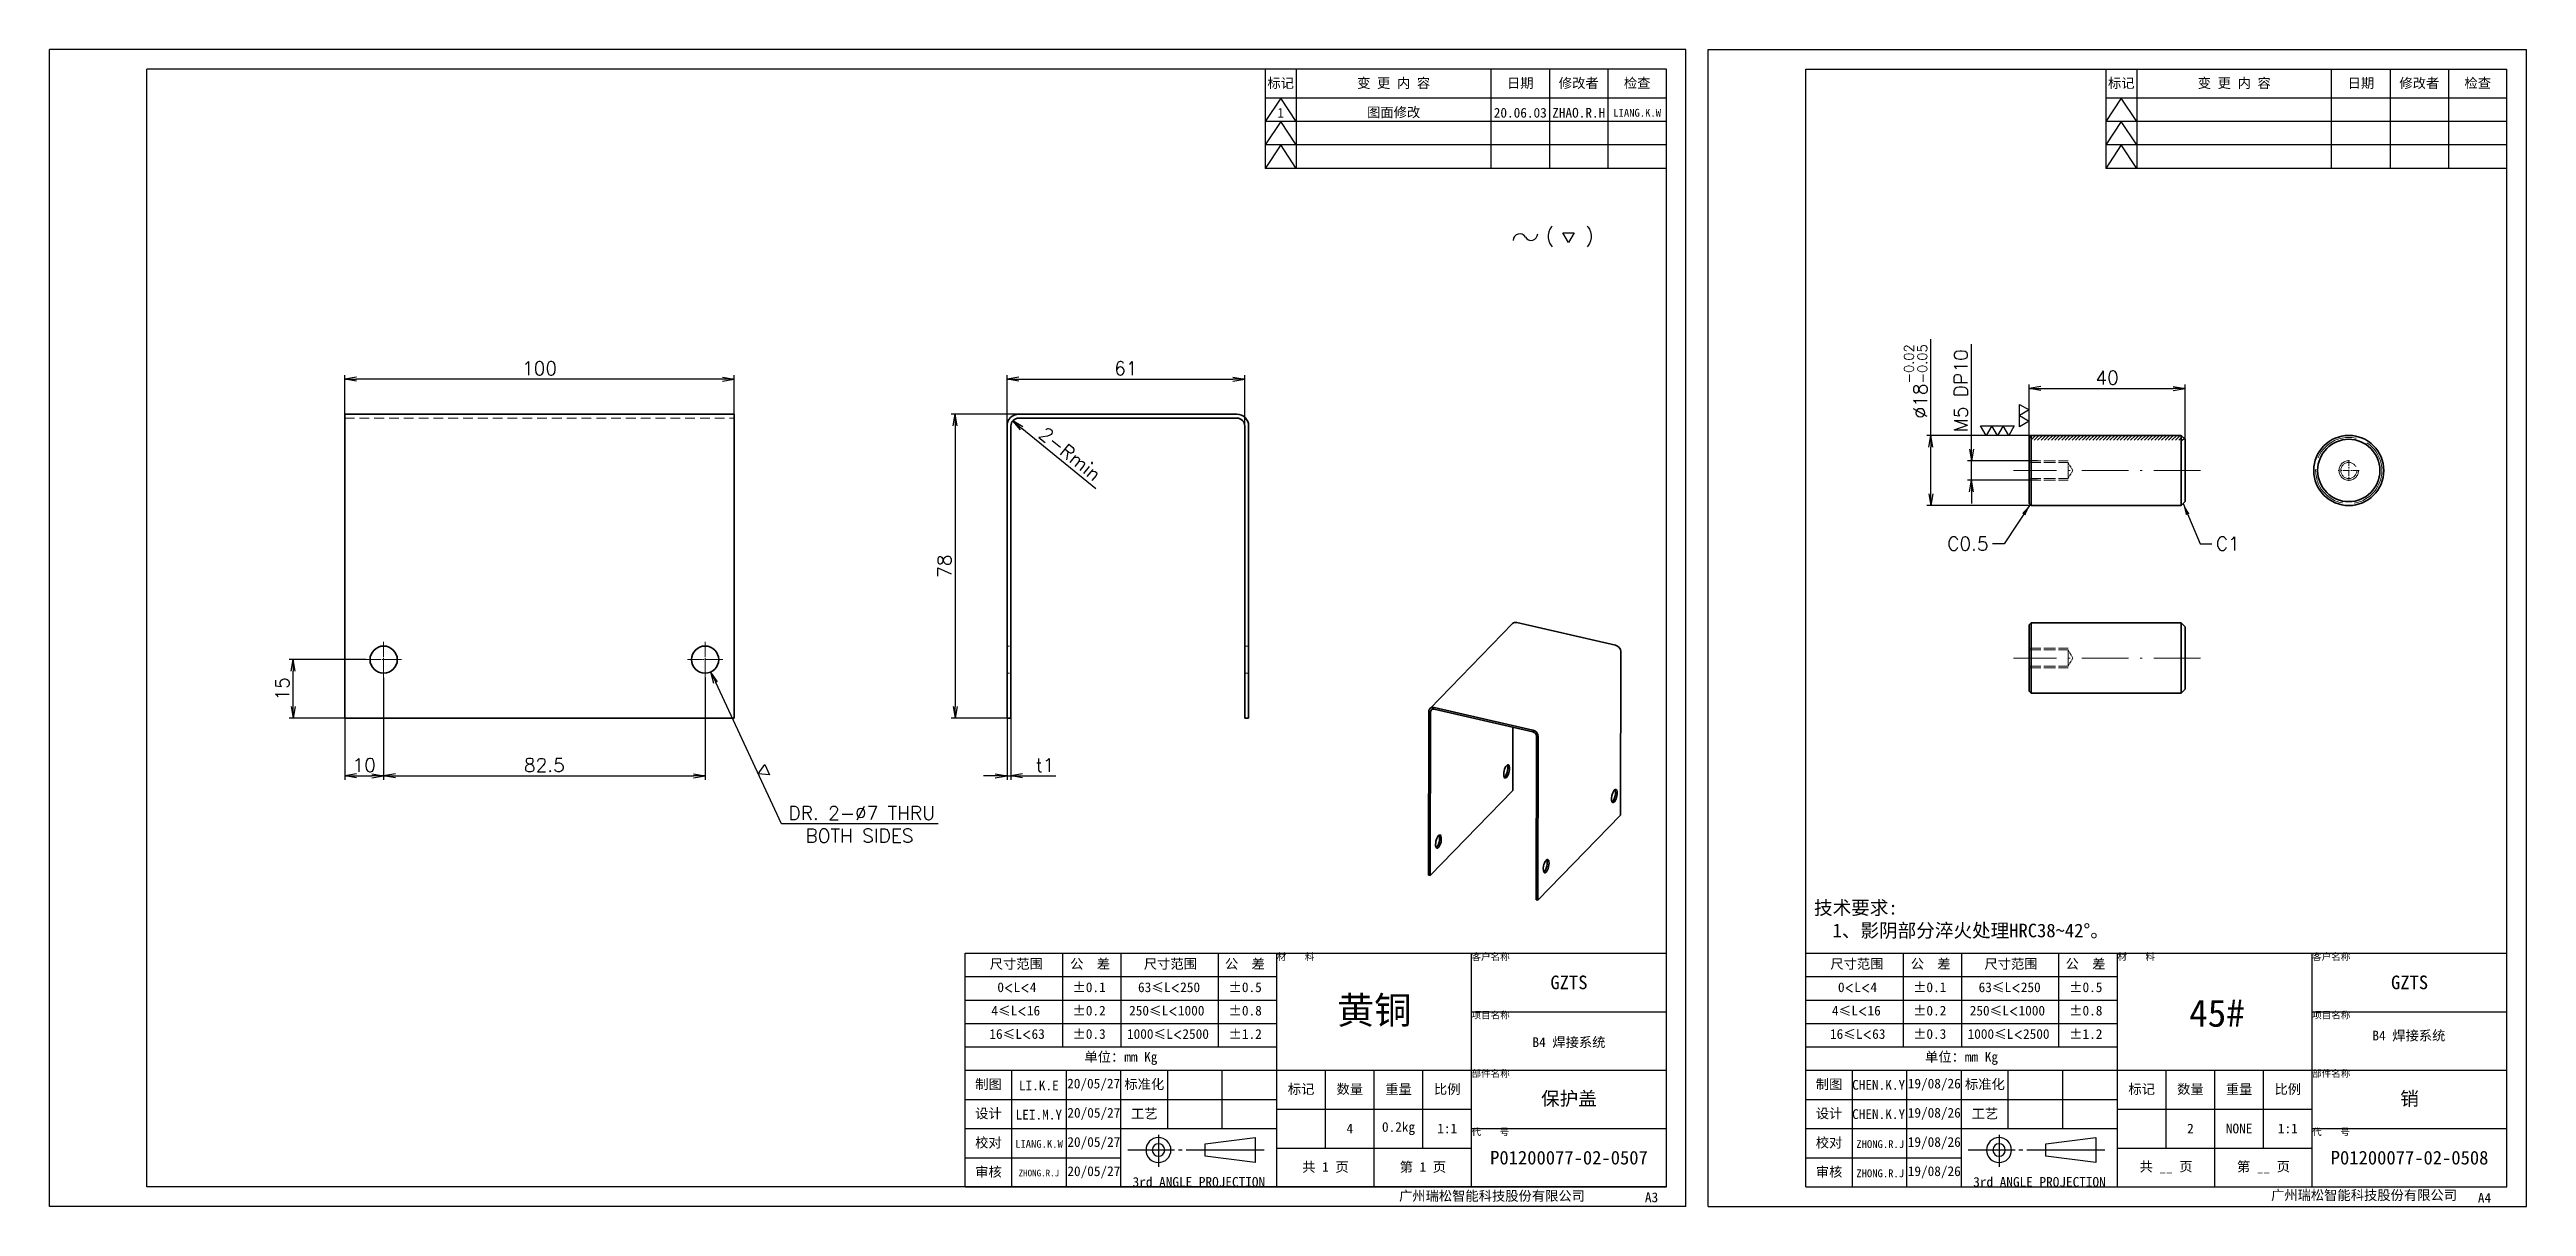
# Model space of a CAD drawing. Extents: x 0 to 18500, y -51 to 3802.
# Drawn here: x 12745 to 13380, y -5 to 292 of the extents above; entities that cross this region are included whole.
import ezdxf

# ---------------------------------------------------------------- set-up
doc = ezdxf.new("R2010")
doc.units = 0
doc.header["$MEASUREMENT"] = 0
for name, pattern in [('CENTER-HOKUTO', [23, 20, -1, 1, -1]), ('DASHDOT', [18.5, 12, -3, 0.5, -3]), ('DASHED', [15, 12, -3]), ('DASHSPACE', [30, 12, -18]), ('HIDDEN-HOKUTO', [3.8, 2.5, -1.3])]:
    doc.linetypes.add(name, pattern=pattern)
doc.layers.get('0').update_dxf_attribs({"linetype": 'CONTINUOUS'})
doc.layers.get('DEFPOINTS').update_dxf_attribs({"linetype": 'CONTINUOUS'})
for name, color, linetype in [('AM_7', 2, 'CENTER-HOKUTO'), ('AM_HID', 1, 'HIDDEN-HOKUTO'), ('AM_VIS', 7, 'CONTINUOUS'), ('TITLE_FRAME', 7, 'CONTINUOUS'), ('WORD_DIM', 253, 'CONTINUOUS')]:
    doc.layers.add(name, color=color, linetype=linetype)
doc.layers.add('SOLID LINE', color=7, linetype='CONTINUOUS', lineweight=30)
doc.styles.get("Standard").update_dxf_attribs({"font": 'romans.shx', "bigfont": 'bigfont.shx'})
doc.dimstyles.new('RS-1-1', dxfattribs={"dimtxt": 3.5, "dimasz": 3, "dimexe": 1, "dimexo": 0, "dimgap": 1, "dimtad": 3, "dimdec": 4, "dimdsep": 46, "dimtxsty": 'Standard', "dimblk1": 'OPEN', "dimblk2": 'OPEN', "dimsah": 1, "dimcen": 0, "dimclrd": 256, "dimclre": 256, "dimclrt": 3, "dimadec": 0, "dimazin": 0, "dimtfac": 1, "dimtdec": 4, "dimtmove": 0, "dimatfit": 3, "dimfxl": 0, "dimtolj": 1, "dimtzin": 0, "dimarcsym": 0})
doc.dimstyles.get("Standard").update_dxf_attribs({"dimtxt": 3.5, "dimasz": 3, "dimexe": 1, "dimexo": 0, "dimgap": 1, "dimtad": 3, "dimdsep": 46, "dimtxsty": 'Standard', "dimblk1": 'OPEN', "dimblk2": 'OPEN', "dimsah": 1, "dimcen": 0, "dimclrd": 256, "dimclre": 256, "dimclrt": 3, "dimadec": 0, "dimazin": 0, "dimtfac": 1, "dimtmove": 0, "dimatfit": 3, "dimldrblk": 'OPEN', "dimfxl": 0, "dimtolj": 1, "dimtzin": 0, "dimarcsym": 0})

msp = doc.modelspace()

# ---------------------------------------------------------------- texts
at = {"layer": 'SOLID LINE', "ltscale": 0.5}
for s, insert, char_height, width, attachment_point in [('\\pt15;{\\fSimHei|b0|i0|c134|p2;\\C3;标记}', (13060.67947, 283.11842), 2.5, 8, 5), ('\\pt15;{\\fSimHei|b0|i0|c134|p2;\\C3;变 更 内 容}', (13089.67947, 283.11842), 2.5, 50, 5), ('\\pt15;{\\fSimHei|b0|i0|c134|p2;\\C3;日期}', (13122.17947, 283.11842), 2.5, 15, 5), ('\\pt15;{\\fSimHei|b0|i0|c134|p2;\\C3;修改者}', (13137.17947, 283.11842), 2.5, 15, 5), ('\\pt15;{\\fSimHei|b0|i0|c134|p2;\\C3;检查}', (13152.17947, 283.11842), 2.5, 15, 5), ('\\pt15;{\\fSimHei|b0|i0|c134|p2;\\C3;标记}', (13276.44067, 283.11842), 2.5, 8, 5), ('\\pt15;{\\fSimHei|b0|i0|c134|p2;\\C3;变 更 内 容}', (13305.44067, 283.11842), 2.5, 50, 5), ('\\pt15;{\\fSimHei|b0|i0|c134|p2;\\C3;日期}', (13337.94067, 283.11842), 2.5, 15, 5), ('\\pt15;{\\fSimHei|b0|i0|c134|p2;\\C3;修改者}', (13352.94067, 283.11842), 2.5, 15, 5), ('\\pt15;{\\fSimHei|b0|i0|c134|p2;\\C3;检查}', (13367.94067, 283.11842), 2.5, 15, 5), ('\\pt15;{\\fSimHei|b0|i0|c134|p2;\\C3;1}', (13060.67947, 275.61842), 2.5, 8, 5), ('\\pt15;{\\fSimHei|b0|i0|c134|p2;\\C3;图面修改}', (13089.67947, 275.61842), 2.5, 50, 5), ('\\pt15;{\\fSimHei|b0|i0|c134|p2;\\C3;20.06.03}', (13122.17947, 275.61842), 2.5, 15, 5), ('\\pt15;{\\fSimHei|b0|i0|c134|p2;\\C3;ZHAO.R.H}', (13137.17947, 275.61842), 2.5, 15, 5), ('\\pt12;{\\fSimHei|b0|i0|c134|p2;\\C3;LIANG.K.W}', (13152.17947, 275.61842), 2, 15, 5), ('\\pt21;{\\fSimHei|b0|i0|c134|p2;\\C3;技术要求:\\P  1、影阴部分淬火处理HRC38~42%%D。}', (13197.57147, 73.30124), 3.5, 99.9415846, 1), ('\\pt15;{\\fSimHei|b0|i0|c134|p2;\\C3;尺寸范围}', (12985.99944, 58.39736), 2.5, 45.3015188, 1), ('\\pt15;{\\fSimHei|b0|i0|c134|p2;\\C3;公  差}', (13006.65318, 58.39736), 2.5, 45.3015188, 1), ('\\pt15;{\\fSimHei|b0|i0|c134|p2;\\C3;尺寸范围}', (13025.54689, 58.39736), 2.5, 45.3015188, 1), ('\\pt15;{\\fSimHei|b0|i0|c134|p2;\\C3;公  差}', (13046.38553, 58.39736), 2.5, 45.3015188, 1), ('{\\fSimHei|b0|i0|c134|p2;\\C3;材    料}', (13059.67947, 59.86842), 1.75, 50, 1), ('\\pt10.5;{\\fSimHei|b0|i0|c134|p2;\\C3;客户名称}', (13109.67947, 59.86842), 1.75, 50, 1), ('\\pt15;{\\fSimHei|b0|i0|c134|p2;\\C3;尺寸范围}', (13201.76063, 58.39736), 2.5, 45.3015188, 1), ('\\pt15;{\\fSimHei|b0|i0|c134|p2;\\C3;公  差}', (13222.41437, 58.39736), 2.5, 45.3015188, 1), ('\\pt15;{\\fSimHei|b0|i0|c134|p2;\\C3;尺寸范围}', (13241.30808, 58.39736), 2.5, 45.3015188, 1), ('\\pt15;{\\fSimHei|b0|i0|c134|p2;\\C3;公  差}', (13262.14673, 58.39736), 2.5, 45.3015188, 1), ('{\\fSimHei|b0|i0|c134|p2;\\C3;材    料}', (13275.44067, 59.86842), 1.75, 50, 1), ('\\pt10.5;{\\fSimHei|b0|i0|c134|p2;\\C3;客户名称}', (13325.44067, 59.86842), 1.75, 50, 1), ('\\pt15;{\\fSimHei|b0|i0|c134|p2;\\C3;0\\Fromans,bigfont|c134;\\H0.9583x;<\\fSimHei|b0|i0|c134|p2;\\H1.044x;L\\Fromans,bigfont|c134;\\H0.9583x;<\\fSimHei|b0|i0|c134|p2;\\H1.044x;4}', (12987.96001, 52.39736), 2.5, 45.3015188, 1), ('\\pt15;{\\fSimHei|b0|i0|c134|p2;\\C3;%%P0.1}', (13007.26181, 52.39736), 2.5, 45.3015188, 1), ('\\pt15;{\\fSimHei|b0|i0|c134|p2;\\C3;63\\H0.9583x;≤\\H1.044x;L\\Fromans,bigfont|c134;\\H0.9579x;<\\fSimHei|b0|i0|c134|p2;\\H1.044x;250}', (13024.06315, 52.39736), 2.5, 45.3015188, 1), ('\\pt15;{\\fSimHei|b0|i0|c134|p2;\\C3;%%P0.5}', (13047.33214, 52.39736), 2.5, 45.3015188, 1), ('{\\fSimHei|b0|i0|c134|p2;\\C3;GZTS}', (13134.67947, 52.36842), 3.5, 50, 5), ('\\pt15;{\\fSimHei|b0|i0|c134|p2;\\C3;0\\Fromans,bigfont|c134;\\H0.9583x;<\\fSimHei|b0|i0|c134|p2;\\H1.044x;L\\Fromans,bigfont|c134;\\H0.9583x;<\\fSimHei|b0|i0|c134|p2;\\H1.044x;4}', (13203.7212, 52.39736), 2.5, 45.3015188, 1), ('\\pt15;{\\fSimHei|b0|i0|c134|p2;\\C3;%%P0.1}', (13223.02301, 52.39736), 2.5, 45.3015188, 1), ('\\pt15;{\\fSimHei|b0|i0|c134|p2;\\C3;63\\H0.9583x;≤\\H1.044x;L\\Fromans,bigfont|c134;\\H0.9579x;<\\fSimHei|b0|i0|c134|p2;\\H1.044x;250}', (13239.82435, 52.39736), 2.5, 45.3015188, 1), ('\\pt15;{\\fSimHei|b0|i0|c134|p2;\\C3;%%P0.5}', (13263.09333, 52.39736), 2.5, 45.3015188, 1), ('{\\fSimHei|b0|i0|c134|p2;\\C3;GZTS}', (13350.44067, 52.36842), 3.5, 50, 5), ('\\pt15;{\\fSimHei|b0|i0|c134|p2;\\C3;4\\H0.9583x;≤\\H1.043x;L\\Fromans,bigfont|c134;\\H0.9588x;<\\fSimHei|b0|i0|c134|p2;\\H1.043x;16}', (12986.42599, 46.39736), 2.5, 45.3015188, 1), ('\\pt15;{\\fSimHei|b0|i0|c134|p2;\\C3;%%P0.2}', (13007.26181, 46.39736), 2.5, 45.3015188, 1), ('\\pt15;{\\fSimHei|b0|i0|c134|p2;\\C3;250\\H0.9583x;≤\\H1.044x;L\\Fromans,bigfont|c134;\\H0.9579x;<\\fSimHei|b0|i0|c134|p2;\\H1.044x;1000}', (13021.78051, 46.39736), 2.5, 45.3015188, 1), ('\\pt15;{\\fSimHei|b0|i0|c134|p2;\\C3;%%P0.8}', (13047.33214, 46.39736), 2.5, 45.3015188, 1), ('\\pt42;{\\fSimHei|b0|i0|c134|p2;\\C3;黄铜}', (13084.67947, 44.86842), 7, 50, 5), ('\\pt10.5;{\\fSimHei|b0|i0|c134|p2;\\C3;项目名称}', (13109.67947, 44.86842), 1.75, 50, 1), ('\\pt15;{\\fSimHei|b0|i0|c134|p2;\\C3;4\\H0.9583x;≤\\H1.043x;L\\Fromans,bigfont|c134;\\H0.9588x;<\\fSimHei|b0|i0|c134|p2;\\H1.043x;16}', (13202.18718, 46.39736), 2.5, 45.3015188, 1), ('\\pt15;{\\fSimHei|b0|i0|c134|p2;\\C3;%%P0.2}', (13223.02301, 46.39736), 2.5, 45.3015188, 1), ('\\pt15;{\\fSimHei|b0|i0|c134|p2;\\C3;250\\H0.9583x;≤\\H1.044x;L\\Fromans,bigfont|c134;\\H0.9579x;<\\fSimHei|b0|i0|c134|p2;\\H1.044x;1000}', (13237.54171, 46.39736), 2.5, 45.3015188, 1), ('\\pt15;{\\fSimHei|b0|i0|c134|p2;\\C3;%%P0.8}', (13263.09333, 46.39736), 2.5, 45.3015188, 1), ('\\pt42;{\\fSimHei|b0|i0|c134|p2;\\C3;45#}', (13293.85531, 48.01476), 7, 69.3509064, 1), ('\\pt10.5;{\\fSimHei|b0|i0|c134|p2;\\C3;项目名称}', (13325.44067, 44.86842), 1.75, 50, 1), ('\\pt15;{\\fSimHei|b0|i0|c134|p2;\\C3;16\\H0.9583x;≤\\H1.044x;L\\Fromans,bigfont|c134;\\H0.9579x;<\\fSimHei|b0|i0|c134|p2;\\H1.044x;63}', (12985.91094, 40.39736), 2.5, 45.3015188, 1), ('\\pt15;{\\fSimHei|b0|i0|c134|p2;\\C3;%%P0.3}', (13007.26181, 40.39736), 2.5, 45.3015188, 1), ('\\pt15;{\\fSimHei|b0|i0|c134|p2;\\C3;%%P1.2}', (13047.33214, 40.39736), 2.5, 45.3015188, 1), ('{\\fSimHei|b0|i0|c134|p2;\\C3;B4 焊接系统\\P }', (13134.67947, 34.81341), 2.5, 50, 5), ('\\pt15;{\\fSimHei|b0|i0|c134|p2;\\C3;16\\H0.9583x;≤\\H1.044x;L\\Fromans,bigfont|c134;\\H0.9579x;<\\fSimHei|b0|i0|c134|p2;\\H1.044x;63}', (13201.67213, 40.39736), 2.5, 45.3015188, 1), ('\\pt15;{\\fSimHei|b0|i0|c134|p2;\\C3;%%P0.3}', (13223.02301, 40.39736), 2.5, 45.3015188, 1), ('\\pt15;{\\fSimHei|b0|i0|c134|p2;\\C3;%%P1.2}', (13263.09333, 40.39736), 2.5, 45.3015188, 1), ('{\\fSimHei|b0|i0|c134|p2;\\C3;B4 焊接系统\\P }', (13350.26964, 36.51361), 2.5, 50, 5), ('\\pt15;{\\fSimHei|b0|i0|c134|p2;\\C3;单位：mm Kg}', (13019.67947, 32.86842), 2.5, 80, 5), ('\\pt15;{\\fSimHei|b0|i0|c134|p2;\\C3;单位：mm Kg}', (13235.44067, 32.86842), 2.5, 80, 5), ('\\pt15;{\\fSimHei|b0|i0|c134|p2;\\C3;制图}', (12985.67947, 26.11842), 2.5, 12, 5), ('{\\fSimHei|b0|i0|c134|p2;\\C3;LI.K.E}', (12998.59937, 25.91772), 2.5, 14, 5), ('\\pt15;{\\fSimHei|b0|i0|c134|p2;\\C3;20/05/27}', (13012.67947, 26.11842), 2.5, 14, 5), ('\\pt15;{\\fSimHei|b0|i0|c134|p2;\\C3;标准化}', (13025.67947, 26.11842), 2.5, 12, 5), ('\\pt15;{\\fSimHei|b0|i0|c134|p2;\\C3;标记}', (13065.92947, 24.86842), 2.5, 12.5, 5), ('\\pt15;{\\fSimHei|b0|i0|c134|p2;\\C3;数量}', (13078.42947, 24.86842), 2.5, 12.5, 5), ('\\pt15;{\\fSimHei|b0|i0|c134|p2;\\C3;重量}', (13090.92947, 24.86842), 2.5, 12.5, 5), ('\\pt15;{\\fSimHei|b0|i0|c134|p2;\\C3;比例}', (13103.42947, 24.86842), 2.5, 12.5, 5), ('\\pt10.5;{\\fSimHei|b0|i0|c134|p2;\\C3;部件名称}', (13109.67947, 29.86842), 1.75, 50, 1), ('\\pt15;{\\fSimHei|b0|i0|c134|p2;\\C3;制图}', (13201.44067, 26.11842), 2.5, 12, 5), ('{\\fSimHei|b0|i0|c134|p2;\\C3;CHEN.K.Y}', (13214.15756, 26.06293), 2.5, 14, 5), ('\\pt15;{\\fSimHei|b0|i0|c134|p2;\\C3;19/08/26}', (13228.44067, 26.11842), 2.5, 14, 5), ('\\pt15;{\\fSimHei|b0|i0|c134|p2;\\C3;标准化}', (13241.44067, 26.11842), 2.5, 12, 5), ('\\pt15;{\\fSimHei|b0|i0|c134|p2;\\C3;标记}', (13281.69067, 24.86842), 2.5, 12.5, 5), ('\\pt15;{\\fSimHei|b0|i0|c134|p2;\\C3;数量}', (13294.19067, 24.86842), 2.5, 12.5, 5), ('\\pt15;{\\fSimHei|b0|i0|c134|p2;\\C3;重量}', (13306.69067, 24.86842), 2.5, 12.5, 5), ('\\pt15;{\\fSimHei|b0|i0|c134|p2;\\C3;比例}', (13319.19067, 24.86842), 2.5, 12.5, 5), ('\\pt10.5;{\\fSimHei|b0|i0|c134|p2;\\C3;部件名称}', (13325.44067, 29.86842), 1.75, 50, 1), ('\\pt15;{\\fSimHei|b0|i0|c134|p2;\\C3;设计}', (12985.67947, 18.61842), 2.5, 12, 5), ('{\\fSimHei|b0|i0|c134|p2;\\C3;LEI.M.Y}', (12998.59937, 18.41772), 2.5, 14, 5), ('\\pt15;{\\fSimHei|b0|i0|c134|p2;\\C3;20/05/27}', (13012.73011, 18.61842), 2.5, 13.8987286, 5), ('\\pt15;{\\fSimHei|b0|i0|c134|p2;\\C3;工艺}', (13025.67947, 18.61842), 2.5, 12, 5), ('{\\fSimHei|b0|i0|c134|p2;\\C3;保护盖}', (13134.67947, 22.36842), 3.5, 50, 5), ('\\pt15;{\\fSimHei|b0|i0|c134|p2;\\C3;设计}', (13201.44067, 18.61842), 2.5, 12, 5), ('{\\fSimHei|b0|i0|c134|p2;\\C3;CHEN.K.Y}', (13214.15756, 18.56293), 2.5, 14, 5), ('\\pt15;{\\fSimHei|b0|i0|c134|p2;\\C3;19/08/26}', (13228.44067, 18.61842), 2.5, 14, 5), ('\\pt15;{\\fSimHei|b0|i0|c134|p2;\\C3;工艺}', (13241.44067, 18.61842), 2.5, 12, 5), ('{\\fSimHei|b0|i0|c134|p2;\\C3;销}', (13350.44067, 22.36842), 3.5, 50, 5), ('\\pt15;{\\fSimHei|b0|i0|c134|p2;\\C3;校对}', (12985.67947, 11.11842), 2.5, 12, 5), ('\\pt15;{\\fSimHei|b0|i0|c134|p2;\\C3;20/05/27}', (13012.73011, 11.11842), 2.5, 13.8987286, 5), ('\\pt15;{\\fSimHei|b0|i0|c134|p2;\\C3;4}', (13078.42947, 14.86842), 2.5, 12.5, 5), ('\\pt15;{\\fSimHei|b0|i0|c134|p2;\\C3;0.2kg}', (13090.92947, 14.86842), 2.5, 12.5, 5), ('\\pt15;{\\fSimHei|b0|i0|c134|p2;\\C3;1:1}', (13103.42947, 14.86842), 2.5, 12.5, 5), ('\\pt10.5;{\\fSimHei|b0|i0|c134|p2;\\C3;代    号}', (13109.67947, 14.86842), 1.75, 50, 1), ('\\pt15;{\\fSimHei|b0|i0|c134|p2;\\C3;校对}', (13201.44067, 11.11842), 2.5, 12, 5), ('\\pt15;{\\fSimHei|b0|i0|c134|p2;\\C3;19/08/26}', (13228.44067, 11.11842), 2.5, 14, 5), ('\\pt15;{\\fSimHei|b0|i0|c134|p2;\\C3;2}', (13294.19067, 14.86842), 2.5, 12.5, 5), ('\\pt15;{\\fSimHei|b0|i0|c134|p2;\\C3;NONE}', (13306.69067, 14.86842), 2.5, 12.5, 5), ('\\pt15;{\\fSimHei|b0|i0|c134|p2;\\C3;1:1}', (13319.19067, 14.86842), 2.5, 12.5, 5), ('\\pt10.5;{\\fSimHei|b0|i0|c134|p2;\\C3;代    号}', (13325.44067, 14.86842), 1.75, 50, 1), ('{\\fSimHei|b0|i0|c134|p2;\\C3;LIANG.K.W}', (12998.64531, 10.92895), 2, 11.2, 5), ('\\pt15;{\\fSimHei|b0|i0|c134|p2;\\C3;共 1 页}', (13072.17947, 4.86842), 2.5, 25, 5), ('\\pt15;{\\fSimHei|b0|i0|c134|p2;\\C3;第 1 页}', (13097.17947, 4.86842), 2.5, 25, 5), ('{\\fSimHei|b0|i0|c134|p2;\\C3;P01200077-02-0507}', (13134.67947, 7.36842), 3.5, 50, 5), ('\\pt12;{\\fSimHei|b0|i0|c134|p2;\\C3;ZHONG.R.J}', (13214.56429, 10.86744), 2, 14, 5), ('\\pt15;{\\fSimHei|b0|i0|c134|p2;\\C3;共 __ 页}', (13287.94067, 4.86842), 2.5, 25, 5), ('\\pt15;{\\fSimHei|b0|i0|c134|p2;\\C3;第 __ 页}', (13312.94067, 4.86842), 2.5, 25, 5), ('{\\fSimHei|b0|i0|c134|p2;\\C3;P01200077-02-0508}', (13350.44067, 7.36842), 3.5, 50, 5), ('\\pt15;{\\fSimHei|b0|i0|c134|p2;\\C3;审核}', (12985.67947, 3.61842), 2.5, 12, 5), ('{\\fSimHei|b0|i0|c134|p2;\\C3;ZHONG.R.J}', (12998.62223, 3.42929), 1.7, 9.52, 5), ('\\pt15;{\\fSimHei|b0|i0|c134|p2;\\C3;20/05/27}', (13012.73011, 3.61842), 2.5, 13.8987286, 5), ('{\\fSimHei|b0|i0|c134|p2;\\C3;3rd ANGLE PROJECTION}', (13039.67947, -0.13158), 2.5, 40, 8), ('\\pt15;{\\fSimHei|b0|i0|c134|p2;\\C3;审核}', (13201.44067, 3.61842), 2.5, 12, 5), ('\\pt12;{\\fSimHei|b0|i0|c134|p2;\\C3;ZHONG.R.J}', (13214.56429, 3.36744), 2, 14, 5), ('\\pt15;{\\fSimHei|b0|i0|c134|p2;\\C3;19/08/26}', (13228.44067, 3.61842), 2.5, 14, 5), ('{\\fSimHei|b0|i0|c134|p2;\\C3;3rd ANGLE PROJECTION}', (13255.44067, -0.13158), 2.5, 40, 8), ('\\pt15;{\\fSimHei|b0|i0|c134|p2;\\C3;广州瑞松智能科技股份有限公司}', (13091.04809, -1.16706), 2.5, 78.5618081, 1), ('\\pt15;{\\fSimHei|b0|i0|c134|p2;\\C3;A3}', (13154.16834, -1.52898), 2.5, 78.5618081, 1)]:
    msp.add_mtext(s, dxfattribs=dict(at, insert=insert, char_height=char_height, width=width, attachment_point=attachment_point))
at = {"layer": 'SOLID LINE', "ltscale": 0.5, "char_height": 2.5, "width": 45.3015188, "attachment_point": 1, "line_spacing_factor": 0.72}
for insert in [(13021.23182, 40.39736), (13236.99301, 40.39736)]:
    msp.add_mtext('\\pt15;{\\fSimHei|b0|i0|c134|p2;\\C3;1000\\H0.9583x;≤\\H1.044x;L\\Fromans,bigfont|c134;\\H0.9579x;<\\fSimHei|b0|i0|c134|p2;\\H1.044x;2500}', dxfattribs=dict(at, insert=insert))
at = {"layer": 'WORD_DIM', "color": 3, "linetype": 'Continuous', "char_height": 3.5}
for s, insert, attachment_point in [('\\A1;C0.5', (13242.40067, 163.25584), 9), ('\\A1;C1', (13300.72067, 166.74584), 1), ('BOTH SIDES', (12966.45155, 88.27215), 9)]:
    msp.add_mtext(s, dxfattribs=dict(at, insert=insert, attachment_point=attachment_point))
at = {"layer": 'WORD_DIM', "linetype": 'Continuous', "char_height": 2.5, "width": 66.8459239, "attachment_point": 1}
for s, insert in [('\\pt15;{\\fSimHei|b0|i0|c134|p2;\\C3;广州瑞松智能科技股份有限公司}', (13314.87225, -0.96523)), ('\\pt21;{\\fSimHei|b0|i0|c134|p2;\\C3;A4}', (13367.96773, -1.67452))]:
    msp.add_mtext(s, dxfattribs=dict(at, insert=insert))

# ---------------------------------------------------------------- blocks, each defined once
blk = doc.blocks.new('A$C346D7300')
at = {"color": 7, "lineweight": 35}
for p, q in [((-55.4, 98.3), (-13, 142)), ((39.9, 131), (-10.8, 142.5)), ((42.4, 43.7), (42.6, 127.7)), ((-56.1, 12.8), (-55.9, 96.9)), ((-55, 96.7), (-55.2, 12.6)), ((-2.5, 87.3), (-53.2, 98.9)), ((-2.5, 86.4), (-53.2, 98)), ((-12.8, 88.8), (-12.8, 56.3)), ((-0.7, 84.3), (-0.9, 0.2)), ((0, 0), (0.2, 84.1)), ((-12.8, 56.3), (-55.2, 12.6)), ((0, 0), (42.4, 43.7))]:
    blk.add_line(p, q, dxfattribs=at)
at = {"color": 7, "lineweight": 35, "ltscale": 0.023238}
blk.add_line((-55.2, 12.6), (-56.1, 12.8), dxfattribs=at)
at = {"color": 7, "lineweight": 35, "ltscale": 0.02319}
blk.add_line((0, 0), (-0.9, 0.2), dxfattribs=at)
at = {"color": 7, "lineweight": 35}
for centre, major_axis, ratio, start_param, end_param in [((-10.8, 139.9), (2.15, -2.09), 0.793457, 2.224818, 3.141612), ((39.9, 128.3), (-2.15, 2.09), 0.793457, 3.795614, 5.36641), ((-53.2, 96.3), (2.15, -2.09), 0.793457, 3.141612, 3.795614), ((-53.2, 96.3), (2.15, -2.09), 0.793457, 2.224818, 3.141612), ((-53.2, 96.3), (1.44, -1.39), 0.793457, 3.141612, 3.795614), ((-53.2, 96.3), (1.44, -1.39), 0.793457, 2.224818, 3.141612), ((-2.5, 84.7), (-2.15, 2.09), 0.793457, 3.795614, 5.36641), ((-2.5, 84.7), (1.44, -1.39), 0.793457, 0.654021, 2.224818), ((-16, 66.1), (-0.78, -3.41), 0.370278, 3.141553, 6.283146), ((-16.9, 66.3), (-0.78, -3.41), 0.370278, 0.366467, 2.617639), ((-16, 66.1), (-0.78, -3.41), 0.370278, 6.283146, 8.900825), ((-16.9, 66.3), (-0.78, -3.41), 0.370278, 2.617639, 2.775188), ((-16, 66.1), (-0.78, -3.41), 0.370278, 2.617639, 3.141553), ((39.3, 53.5), (0.78, 3.41), 0.370278, 0.000039, 3.141631), ((38.4, 53.7), (0.78, 3.41), 0.370278, 3.508089, 4.759232), ((39.3, 53.5), (0.78, 3.41), 0.370278, 3.141631, 4.759232), ((38.4, 53.7), (0.78, 3.41), 0.370278, 4.759232, 5.916789), ((39.3, 53.5), (0.78, 3.41), 0.370278, 4.759232, 6.283224), ((-51, 30.1), (-0.78, -3.41), 0.370278, 3.141553, 6.283146), ((-51.9, 30.3), (-0.78, -3.41), 0.370278, 0.366467, 2.617639), ((-51, 30.1), (-0.78, -3.41), 0.370278, 6.283146, 8.900825), ((-51.9, 30.3), (-0.78, -3.41), 0.370278, 2.617639, 2.775188), ((-51, 30.1), (-0.78, -3.41), 0.370278, 2.617639, 3.141553), ((4.3, 17.5), (0.78, 3.41), 0.370278, 1.617639, 3.141631), ((4.3, 17.5), (0.78, 3.41), 0.370278, 0.000039, 1.617639), ((3.4, 17.7), (0.78, 3.41), 0.370278, 3.508089, 5.916789), ((4.3, 17.5), (0.78, 3.41), 0.370278, 3.141631, 6.283224)]:
    blk.add_ellipse(centre, major_axis=major_axis, ratio=ratio, start_param=start_param, end_param=end_param, dxfattribs=at)
blk = doc.blocks.new('_OPEN')
at = {"color": 0}
for p, q in [((-1, 0.17), (0, 0)), ((-1, -0.17), (0, 0)), ((0, 0), (-1, 0))]:
    blk.add_line(p, q, dxfattribs=at)
blk = doc.blocks.new('*D778')
at = {"layer": 'DEFPOINTS', "color": 0, "linetype": 'Continuous', "ltscale": 5}
for p in [(13051.44, 207.27), (12990.44, 195.25), (13051.44, 195.25)]:
    blk.add_point(p, dxfattribs=at)
at = {"layer": 'WORD_DIM', "linetype": 'Continuous', "lineweight": -2, "ltscale": 5}
for p, q in [((12990.44, 195.25), (12990.44, 208.27)), ((12993.44, 207.27), (13048.44, 207.27)), ((13051.44, 195.25), (13051.44, 208.27))]:
    blk.add_line(p, q, dxfattribs=at)
at = {"layer": 'WORD_DIM', "linetype": 'Continuous', "lineweight": -2, "ltscale": 5, "xscale": 3, "yscale": 3, "zscale": 3, "rotation": 180}
blk.add_blockref('_OPEN', (12990.44, 207.27), dxfattribs=at)
at = {"layer": 'WORD_DIM', "linetype": 'Continuous', "lineweight": -2, "ltscale": 5, "xscale": 3, "yscale": 3, "zscale": 3}
blk.add_blockref('_OPEN', (13051.44, 207.27), dxfattribs=at)
at = {"layer": 'WORD_DIM', "color": 3, "linetype": 'Continuous', "ltscale": 5, "insert": (13020.94, 210.02), "char_height": 3.5, "attachment_point": 5}
blk.add_mtext('\\A1;61', dxfattribs=at)
blk = doc.blocks.new('*D779')
at = {"layer": 'DEFPOINTS', "color": 0, "linetype": 'Continuous', "ltscale": 5}
for p in [(12993.44, 198.25), (12977.14, 120.25), (12990.44, 120.25)]:
    blk.add_point(p, dxfattribs=at)
at = {"layer": 'WORD_DIM', "linetype": 'Continuous', "lineweight": -2, "ltscale": 5}
for p, q in [((12993.44, 198.25), (12976.14, 198.25)), ((12977.14, 195.25), (12977.14, 123.25)), ((12990.44, 120.25), (12976.14, 120.25))]:
    blk.add_line(p, q, dxfattribs=at)
at = {"layer": 'WORD_DIM', "linetype": 'Continuous', "lineweight": -2, "ltscale": 5, "xscale": 3, "yscale": 3, "zscale": 3}
for p, rotation in [((12977.14, 198.25), 90), ((12977.14, 120.25), 270)]:
    blk.add_blockref('_OPEN', p, dxfattribs=dict(at, rotation=rotation))
at = {"layer": 'WORD_DIM', "color": 3, "linetype": 'Continuous', "ltscale": 5, "insert": (12974.39, 159.25), "char_height": 3.5, "attachment_point": 5, "rotation": 90}
blk.add_mtext('\\A1;78', dxfattribs=at)
blk = doc.blocks.new('*D780')
at = {"layer": 'DEFPOINTS', "color": 0, "linetype": 'Continuous', "ltscale": 5}
for p in [(12820.44, 207.27), (12820.44, 198.25), (12920.44, 198.25)]:
    blk.add_point(p, dxfattribs=at)
at = {"layer": 'WORD_DIM', "linetype": 'Continuous', "lineweight": -2, "ltscale": 5}
for p, q in [((12820.44, 198.25), (12820.44, 208.27)), ((12917.44, 207.27), (12823.44, 207.27)), ((12920.44, 198.25), (12920.44, 208.27))]:
    blk.add_line(p, q, dxfattribs=at)
at = {"layer": 'WORD_DIM', "linetype": 'Continuous', "lineweight": -2, "ltscale": 5, "xscale": 3, "yscale": 3, "zscale": 3, "rotation": 180}
blk.add_blockref('_OPEN', (12820.44, 207.27), dxfattribs=at)
at = {"layer": 'WORD_DIM', "linetype": 'Continuous', "lineweight": -2, "ltscale": 5, "xscale": 3, "yscale": 3, "zscale": 3}
blk.add_blockref('_OPEN', (12920.44, 207.27), dxfattribs=at)
at = {"layer": 'WORD_DIM', "color": 3, "linetype": 'Continuous', "ltscale": 5, "insert": (12870.44, 210.02), "char_height": 3.5, "attachment_point": 5}
blk.add_mtext('\\A1;100', dxfattribs=at)
blk = doc.blocks.new('*D781')
at = {"layer": 'DEFPOINTS', "color": 0, "linetype": 'Continuous', "ltscale": 5}
for p in [(12991.89, 196.51), (12993.44, 195.25)]:
    blk.add_point(p, dxfattribs=at)
at = {"layer": 'WORD_DIM', "linetype": 'Continuous', "lineweight": -2, "ltscale": 5}
blk.add_line((13013.2, 179.13), (12994.21, 194.61), dxfattribs=at)
at = {"layer": 'WORD_DIM', "linetype": 'Continuous', "lineweight": -2, "ltscale": 5, "xscale": 3, "yscale": 3, "zscale": 3, "rotation": 140.8085792131755}
blk.add_blockref('_OPEN', (12991.89, 196.51), dxfattribs=at)
at = {"layer": 'WORD_DIM', "color": 3, "linetype": 'Continuous', "ltscale": 5, "insert": (13006.61, 188.06), "char_height": 3.5, "attachment_point": 5, "rotation": 320.80858}
blk.add_mtext('\\A1;2-Rmin', dxfattribs=at)
blk = doc.blocks.new('*D782')
at = {"layer": 'DEFPOINTS', "color": 0, "linetype": 'Continuous', "ltscale": 5}
for p in [(12830.44, 130.7), (12820.44, 120.25), (12830.44, 105.41)]:
    blk.add_point(p, dxfattribs=at)
at = {"layer": 'WORD_DIM', "linetype": 'Continuous', "lineweight": -2, "ltscale": 5}
for p, q in [((12830.44, 130.7), (12830.44, 104.41)), ((12820.44, 120.25), (12820.44, 104.41)), ((12823.44, 105.41), (12827.44, 105.41))]:
    blk.add_line(p, q, dxfattribs=at)
at = {"layer": 'WORD_DIM', "linetype": 'Continuous', "lineweight": -2, "ltscale": 5, "xscale": 3, "yscale": 3, "zscale": 3, "rotation": 180}
blk.add_blockref('_OPEN', (12820.44, 105.41), dxfattribs=at)
at = {"layer": 'WORD_DIM', "linetype": 'Continuous', "lineweight": -2, "ltscale": 5, "xscale": 3, "yscale": 3, "zscale": 3}
blk.add_blockref('_OPEN', (12830.44, 105.41), dxfattribs=at)
at = {"layer": 'WORD_DIM', "color": 3, "linetype": 'Continuous', "ltscale": 5, "insert": (12825.44, 108.16), "char_height": 3.5, "attachment_point": 5}
blk.add_mtext('\\A1;10', dxfattribs=at)
blk = doc.blocks.new('*D783')
at = {"layer": 'DEFPOINTS', "color": 0, "linetype": 'Continuous', "ltscale": 5}
for p in [(12830.44, 130.7), (12912.94, 130.7), (12912.94, 105.41)]:
    blk.add_point(p, dxfattribs=at)
at = {"layer": 'WORD_DIM', "linetype": 'Continuous', "lineweight": -2, "ltscale": 5}
for p, q in [((12830.44, 130.7), (12830.44, 104.41)), ((12912.94, 130.7), (12912.94, 104.41)), ((12833.44, 105.41), (12909.94, 105.41))]:
    blk.add_line(p, q, dxfattribs=at)
at = {"layer": 'WORD_DIM', "linetype": 'Continuous', "lineweight": -2, "ltscale": 5, "xscale": 3, "yscale": 3, "zscale": 3, "rotation": 180}
blk.add_blockref('_OPEN', (12830.44, 105.41), dxfattribs=at)
at = {"layer": 'WORD_DIM', "linetype": 'Continuous', "lineweight": -2, "ltscale": 5, "xscale": 3, "yscale": 3, "zscale": 3}
blk.add_blockref('_OPEN', (12912.94, 105.41), dxfattribs=at)
at = {"layer": 'WORD_DIM', "color": 3, "linetype": 'Continuous', "ltscale": 5, "insert": (12871.69, 108.16), "char_height": 3.5, "attachment_point": 5}
blk.add_mtext('\\A1;82.5', dxfattribs=at)
blk = doc.blocks.new('*D784')
at = {"layer": 'DEFPOINTS', "color": 0, "linetype": 'Continuous', "ltscale": 5}
for p in [(12807.2, 135.25), (12825.89, 135.25), (12820.44, 120.25)]:
    blk.add_point(p, dxfattribs=at)
at = {"layer": 'WORD_DIM', "linetype": 'Continuous', "lineweight": -2, "ltscale": 5}
for p, q in [((12825.89, 135.25), (12806.2, 135.25)), ((12807.2, 123.25), (12807.2, 132.25)), ((12820.44, 120.25), (12806.2, 120.25))]:
    blk.add_line(p, q, dxfattribs=at)
at = {"layer": 'WORD_DIM', "linetype": 'Continuous', "lineweight": -2, "ltscale": 5, "xscale": 3, "yscale": 3, "zscale": 3}
for p, rotation in [((12807.2, 135.25), 90), ((12807.2, 120.25), 270)]:
    blk.add_blockref('_OPEN', p, dxfattribs=dict(at, rotation=rotation))
at = {"layer": 'WORD_DIM', "color": 3, "linetype": 'Continuous', "ltscale": 5, "insert": (12804.45, 127.75), "char_height": 3.5, "attachment_point": 5, "rotation": 90}
blk.add_mtext('\\A1;15', dxfattribs=at)
blk = doc.blocks.new('*D785')
at = {"layer": 'DEFPOINTS', "color": 0, "linetype": 'Continuous', "ltscale": 5}
for p in [(12911.46, 138.42), (12914.42, 132.07)]:
    blk.add_point(p, dxfattribs=at)
at = {"layer": 'WORD_DIM', "linetype": 'Continuous', "lineweight": -2, "ltscale": 5}
for p, q in [((12932.55, 93.11), (12915.68, 129.35)), ((12972.75, 93.11), (12932.55, 93.11))]:
    blk.add_line(p, q, dxfattribs=at)
at = {"layer": 'WORD_DIM', "linetype": 'Continuous', "lineweight": -2, "ltscale": 5, "xscale": 3, "yscale": 3, "zscale": 3, "rotation": 114.9598721594417}
blk.add_blockref('_OPEN', (12914.42, 132.07), dxfattribs=at)
at = {"layer": 'WORD_DIM', "color": 3, "linetype": 'Continuous', "ltscale": 5, "insert": (12953.15, 95.86), "char_height": 3.5, "attachment_point": 5}
blk.add_mtext('\\A1;DR. 2-∅7 THRU', dxfattribs=at)
blk = doc.blocks.new('shiage1')
at = {"layer": 'WORD_DIM', "color": 3, "linetype": 'Continuous'}
for p, q in [((0, 0), (-1.44, 2.5)), ((-1.44, 2.5), (1.44, 2.5)), ((1.44, 2.5), (0, 0))]:
    blk.add_line(p, q, dxfattribs=at)
blk = doc.blocks.new('*D786')
at = {"layer": 'DEFPOINTS', "color": 0, "linetype": 'Continuous', "ltscale": 5}
for p in [(12990.44, 120.25), (12991.44, 120.25), (12991.44, 105.41)]:
    blk.add_point(p, dxfattribs=at)
at = {"layer": 'WORD_DIM', "linetype": 'Continuous', "lineweight": -2, "ltscale": 5}
for p, q in [((12990.44, 120.25), (12990.44, 104.41)), ((12991.44, 120.25), (12991.44, 104.41)), ((12987.44, 105.41), (12984.44, 105.41)), ((12990.44, 105.41), (12991.44, 105.41)), ((12994.44, 105.41), (13002.94, 105.41))]:
    blk.add_line(p, q, dxfattribs=at)
at = {"layer": 'WORD_DIM', "linetype": 'Continuous', "lineweight": -2, "ltscale": 5, "xscale": 3, "yscale": 3, "zscale": 3}
blk.add_blockref('_OPEN', (12990.44, 105.41), dxfattribs=at)
at = {"layer": 'WORD_DIM', "linetype": 'Continuous', "lineweight": -2, "ltscale": 5, "xscale": 3, "yscale": 3, "zscale": 3, "rotation": 180}
blk.add_blockref('_OPEN', (12991.44, 105.41), dxfattribs=at)
at = {"layer": 'WORD_DIM', "color": 3, "linetype": 'Continuous', "ltscale": 5, "insert": (13000.19, 108.16), "char_height": 3.5, "attachment_point": 5}
blk.add_mtext('\\A1;t1', dxfattribs=at)
blk = doc.blocks.new('shiage0')
at = {"layer": 'WORD_DIM', "color": 3, "linetype": 'Continuous'}
for centre, start, end in [((1.69, 0), 30, 180), ((4.61, 1.69), 210, 0)]:
    blk.add_arc(centre, 1.69, start, end, dxfattribs=at)
blk = doc.blocks.new('12')
at = {"layer": 'TITLE_FRAME', "color": 3, "linetype": 'Continuous'}
blk.add_lwpolyline([(20.46, 3.03), (19.01, 5.53), (21.9, 5.53)], close=True, dxfattribs=at)
blk.add_blockref('shiage0', (6.23, 3.56), dxfattribs=at)
blk.add_text('(   )', height=3.5, dxfattribs=at).set_placement((14.64, 3.08))
blk = doc.blocks.new('*D1583')
at = {"layer": 'DEFPOINTS', "color": 0, "linetype": 'Continuous'}
for p in [(13292.8, 204.86), (13252.8, 191.58), (13292.8, 191.06)]:
    blk.add_point(p, dxfattribs=at)
at = {"layer": 'WORD_DIM', "linetype": 'Continuous', "lineweight": -2}
for p, q in [((13252.8, 191.58), (13252.8, 205.86)), ((13255.8, 204.86), (13289.8, 204.86)), ((13292.8, 191.06), (13292.8, 205.86))]:
    blk.add_line(p, q, dxfattribs=at)
at = {"layer": 'WORD_DIM', "linetype": 'Continuous', "lineweight": -2, "xscale": 3, "yscale": 3, "zscale": 3, "rotation": 180}
blk.add_blockref('_OPEN', (13252.8, 204.86), dxfattribs=at)
at = {"layer": 'WORD_DIM', "linetype": 'Continuous', "lineweight": -2, "xscale": 3, "yscale": 3, "zscale": 3}
blk.add_blockref('_OPEN', (13292.8, 204.86), dxfattribs=at)
at = {"layer": 'WORD_DIM', "color": 3, "linetype": 'Continuous', "insert": (13272.8, 207.61), "char_height": 3.5, "attachment_point": 5}
blk.add_mtext('\\A1;40', dxfattribs=at)
blk = doc.blocks.new('shiage2')
at = {"layer": 'WORD_DIM', "color": 3, "linetype": 'Continuous'}
for p, q in [((-1.44, 2.5), (4.33, 2.5)), ((0, 0), (-1.44, 2.5)), ((1.44, 2.5), (0, 0)), ((2.89, 0), (1.44, 2.5)), ((4.33, 2.5), (2.89, 0))]:
    blk.add_line(p, q, dxfattribs=at)
blk = doc.blocks.new('*D1584')
at = {"layer": 'DEFPOINTS', "color": 0, "linetype": 'Continuous'}
for p in [(13238.01, 186.3), (13254.95, 186.3), (13254.95, 181.3)]:
    blk.add_point(p, dxfattribs=at)
at = {"layer": 'WORD_DIM', "linetype": 'Continuous', "lineweight": -2}
for p, q in [((13238.01, 189.3), (13238.01, 216.24)), ((13254.95, 186.3), (13237.01, 186.3)), ((13238.01, 181.3), (13238.01, 186.3)), ((13254.95, 181.3), (13237.01, 181.3)), ((13238.01, 178.3), (13238.01, 175.3))]:
    blk.add_line(p, q, dxfattribs=at)
at = {"layer": 'WORD_DIM', "linetype": 'Continuous', "lineweight": -2, "xscale": 3, "yscale": 3, "zscale": 3}
for p, rotation in [((13238.01, 186.3), 270), ((13238.01, 181.3), 90)]:
    blk.add_blockref('_OPEN', p, dxfattribs=dict(at, rotation=rotation))
at = {"layer": 'WORD_DIM', "color": 3, "linetype": 'Continuous', "insert": (13235.26, 204.27), "char_height": 3.5, "attachment_point": 5, "rotation": 90}
blk.add_mtext('\\A1;M5 DP10', dxfattribs=at)
blk = doc.blocks.new('shiage3')
at = {"layer": 'WORD_DIM', "color": 3, "linetype": 'Continuous'}
for p, q in [((-1.44, 2.5), (7.22, 2.5)), ((0, 0), (-1.44, 2.5)), ((1.44, 2.5), (0, 0)), ((2.89, 0), (1.44, 2.5)), ((4.33, 2.5), (2.89, 0)), ((5.77, 0), (4.33, 2.5)), ((7.22, 2.5), (5.77, 0))]:
    blk.add_line(p, q, dxfattribs=at)
blk = doc.blocks.new('*D1585')
at = {"layer": 'DEFPOINTS', "color": 0, "linetype": 'Continuous'}
for p in [(13227.52, 192.8), (13253.3, 192.8), (13254.61, 174.8)]:
    blk.add_point(p, dxfattribs=at)
at = {"layer": 'WORD_DIM', "linetype": 'Continuous', "lineweight": -2}
for p, q in [((13227.52, 192.8), (13227.52, 217.52)), ((13253.3, 192.8), (13226.52, 192.8)), ((13227.52, 177.8), (13227.52, 189.8)), ((13254.61, 174.8), (13226.52, 174.8))]:
    blk.add_line(p, q, dxfattribs=at)
at = {"layer": 'WORD_DIM', "linetype": 'Continuous', "lineweight": -2, "xscale": 3, "yscale": 3, "zscale": 3}
for p, rotation in [((13227.52, 192.8), 90), ((13227.52, 174.8), 270)]:
    blk.add_blockref('_OPEN', p, dxfattribs=dict(at, rotation=rotation))
at = {"layer": 'WORD_DIM', "color": 3, "linetype": 'Continuous', "insert": (13223.66, 206.66), "char_height": 3.5, "attachment_point": 5, "rotation": 90}
blk.add_mtext('%%C18{\\H2.450000;\\S-0.02^ -0.05;}', dxfattribs=at)

# ---------------------------------------------------------------- dimensions: what is measured, and where the dimension line sits
at = {"layer": 'WORD_DIM', "linetype": 'Continuous'}
dim = msp.add_linear_dim(base=(13227.52067, 192.80224), p1=(13254.61067, 174.80224), p2=(13253.30327, 192.80224), angle=90, text='%%C<>', dimstyle='RS-1-1', override={"dimgap": 1, "dimtol": 1, "dimlim": 0, "dimtp": -0.02, "dimtm": 0.05, "dimtfac": 0.7, "dimtolj": 0, "dimtzin": 8}, dxfattribs=at)
dim.commit()
dim.dimension.update_dxf_attribs({"geometry": '*D1585', "text_midpoint": (13223.66233, 206.66058)})
dim = msp.add_linear_dim(base=(13238.01067, 186.30224), p1=(13254.95067, 181.30224), p2=(13254.95067, 186.30224), angle=90, text='M<> DP10', dimstyle='RS-1-1', dxfattribs=at)
dim.commit()
dim.dimension.update_dxf_attribs({"geometry": '*D1584', "text_midpoint": (13235.26067, 204.26891)})
at = {"layer": 'WORD_DIM', "color": 3, "linetype": 'Continuous', "ltscale": 5}
for base, p1, p2, picture, middle in [((12820.43826, 207.26513), (12920.43826, 198.24586), (12820.43826, 198.24586), '*D780', (12870.43826, 210.01513)), ((13051.4389, 207.26513), (12990.4389, 195.24586), (13051.4389, 195.24586), '*D778', (13020.9389, 210.01513)), ((12830.43826, 105.40997), (12820.43826, 120.24586), (12830.43826, 130.69508), '*D782', (12825.43826, 108.15997)), ((12912.93826, 105.40997), (12830.43826, 130.69508), (12912.93826, 130.69508), '*D783', (12871.68826, 108.15997))]:
    dim = msp.add_linear_dim(base=base, p1=p1, p2=p2, dimstyle='Standard', dxfattribs=at)
    dim.commit()
    dim.dimension.update_dxf_attribs({"geometry": picture, "text_midpoint": middle})
at = {"layer": 'WORD_DIM', "color": 3, "linetype": 'Continuous'}
dim = msp.add_linear_dim(base=(13292.80327, 204.85584), p1=(13252.80327, 191.57584), p2=(13292.80327, 191.05584), dimstyle='RS-1-1', dxfattribs=at)
dim.commit()
dim.dimension.update_dxf_attribs({"geometry": '*D1583', "text_midpoint": (13272.80327, 207.60584)})
at = {"layer": 'WORD_DIM', "color": 3, "linetype": 'Continuous', "ltscale": 5}
for base, p1, p2, picture, middle in [((12977.13929, 120.24586), (12993.4389, 198.24586), (12990.4389, 120.24586), '*D779', (12974.38929, 159.24586)), ((12807.20155, 135.24586), (12820.43826, 120.24586), (12825.88821, 135.24586), '*D784', (12804.45155, 127.74586))]:
    dim = msp.add_linear_dim(base=base, p1=p1, p2=p2, angle=90, dimstyle='Standard', dxfattribs=at)
    dim.commit()
    dim.dimension.update_dxf_attribs({"geometry": picture, "text_midpoint": middle})
dim = msp.add_radius_dim(center=(12993.4389, 195.24586), mpoint=(12991.88882, 196.50969), text='2-Rmin', dimstyle='Standard', override={"dimtmove": 1}, dxfattribs=at)
dim.commit()
dim.dimension.update_dxf_attribs({"geometry": '*D781', "text_midpoint": (13004.87073, 185.92514), "dimtype": 164})
dim = msp.add_diameter_dim_2p(p1=(12911.46132, 138.41898), p2=(12914.4152, 132.07275), text='DR. 2-<> THRU', dimstyle='Standard', override={"dimtoh": 1, "dimtofl": 0}, dxfattribs=at)
dim.commit()
dim.dimension.update_dxf_attribs({"geometry": '*D785', "text_midpoint": (12953.15237, 93.10625), "dimtype": 163})
at = {"layer": 'WORD_DIM', "linetype": 'Continuous', "ltscale": 5}
dim = msp.add_linear_dim(base=(12991.4389, 105.40997), p1=(12990.4389, 120.24586), p2=(12991.4389, 120.24586), text='t<>', dimstyle='Standard', dxfattribs=at)
dim.commit()
dim.dimension.update_dxf_attribs({"geometry": '*D786', "text_midpoint": (13000.1889, 108.15997)})

# ---------------------------------------------------------------- hatches: boundary and pattern name
at = {"layer": 'WORD_DIM', "linetype": 'Continuous'}
h = msp.add_hatch(dxfattribs=at)
h.set_pattern_fill('ANSI31', color=3, scale=5, style=0)
h.set_pattern_definition([(45, (-17668.37933, 7991.16584), (-0.441941738, 0.441941738), [])])
h.paths.add_polyline_path([(13291.80327, 192.80224), (13253.30327, 192.80224), (13253.30327, 191.57584), (13291.80327, 191.57584)])
h.paths.add_polyline_path([(13253.30327, 192.80224), (13252.80327, 192.30224), (13252.80327, 191.57584), (13253.30327, 191.57584)])
h.paths.add_polyline_path([(13291.80327, 192.80224), (13291.80327, 191.57584), (13292.80327, 191.57584), (13292.80327, 191.80224)])

# ---------------------------------------------------------------- linework, layer by layer
at = {"color": 7, "lineweight": 35, "ltscale": 0.017678}
for p, q in [((13252.80327, 192.30224), (13253.30327, 192.80224)), ((13252.80327, 175.30224), (13253.30327, 174.80224)), ((13252.80327, 144.1578), (13253.30327, 144.6578)), ((13252.80327, 127.1578), (13253.30327, 126.6578))]:
    msp.add_line(p, q, dxfattribs=at)
at = {"color": 7, "lineweight": 35, "ltscale": 0.2125}
for p, q in [((13252.80327, 183.80224), (13252.80327, 192.30224)), ((13252.80327, 175.30224), (13252.80327, 183.80224))]:
    msp.add_line(p, q, dxfattribs=at)
at = {"color": 7, "lineweight": 35, "ltscale": 0.225}
for p, q in [((13253.30327, 183.80224), (13253.30327, 192.80224)), ((13291.80327, 183.80224), (13291.80327, 192.80224)), ((13253.30327, 174.80224), (13253.30327, 183.80224)), ((13291.80327, 174.80224), (13291.80327, 183.80224))]:
    msp.add_line(p, q, dxfattribs=at)
at = {"color": 7, "lineweight": 35}
for p, q in [((13253.30327, 192.80224), (13291.80327, 192.80224)), ((13253.30327, 174.80224), (13291.80327, 174.80224)), ((13253.30327, 144.6578), (13291.80327, 144.6578)), ((13253.30327, 126.6578), (13291.80327, 126.6578))]:
    msp.add_line(p, q, dxfattribs=at)
at = {"color": 7, "lineweight": 35, "ltscale": 0.035355}
for p, q in [((13292.80327, 191.80224), (13291.80327, 192.80224)), ((13292.80327, 175.80224), (13291.80327, 174.80224)), ((13291.80327, 144.6578), (13292.80327, 143.6578)), ((13291.80327, 126.6578), (13292.80327, 127.6578))]:
    msp.add_line(p, q, dxfattribs=at)
at = {"color": 7, "lineweight": 35, "ltscale": 0.2}
for p, q in [((13292.80327, 183.80224), (13292.80327, 191.80224)), ((13292.80327, 175.80224), (13292.80327, 183.80224))]:
    msp.add_line(p, q, dxfattribs=at)
at = {"color": 7, "lineweight": 35, "ltscale": 0.425}
msp.add_line((13252.80327, 127.1578), (13252.80327, 144.1578), dxfattribs=at)
at = {"color": 7, "lineweight": 35, "ltscale": 0.45}
for p, q in [((13253.30327, 126.6578), (13253.30327, 144.6578)), ((13291.80327, 126.6578), (13291.80327, 144.6578))]:
    msp.add_line(p, q, dxfattribs=at)
at = {"color": 7, "lineweight": 35, "ltscale": 0.4}
msp.add_line((13292.80327, 127.6578), (13292.80327, 143.6578), dxfattribs=at)
at = {"color": 7, "lineweight": 35}
for radius in [9, 8]:
    msp.add_circle((13334.83469, 183.80224), radius, dxfattribs=at)
at = {"color": 7, "linetype": 'DASHSPACE', "lineweight": 13}
msp.add_circle((13334.83469, 183.80224), 2.5, dxfattribs=at)
at = {"layer": 'AM_7', "linetype": 'DASHDOT', "lineweight": 13, "ltscale": 0.134355}
msp.add_line((13334.83469, 186.48935), (13334.83469, 181.11514), dxfattribs=at)
at = {"layer": 'AM_7', "linetype": 'DASHDOT', "lineweight": 13}
for p, q in [((13296.80327, 183.80224), (13248.80327, 183.80224)), ((13296.80327, 135.6578), (13248.80327, 135.6578))]:
    msp.add_line(p, q, dxfattribs=at)
at = {"layer": 'AM_7', "linetype": 'DASHDOT', "lineweight": 13, "ltscale": 0.134354}
msp.add_line((13337.52176, 183.80224), (13332.14762, 183.80224), dxfattribs=at)
at = {"layer": 'AM_7', "lineweight": 13, "ltscale": 0.227502}
for p, q in [((12834.98831, 135.24586), (12825.88821, 135.24586)), ((12917.48831, 135.24586), (12908.38821, 135.24586))]:
    msp.add_line(p, q, dxfattribs=at)
at = {"layer": 'AM_7', "lineweight": 13, "ltscale": 0.227539}
for p, q in [((12830.43826, 130.69508), (12830.43826, 139.79665)), ((12912.93826, 130.69508), (12912.93826, 139.79665))]:
    msp.add_line(p, q, dxfattribs=at)
at = {"layer": 'AM_HID', "lineweight": 13}
msp.add_line((12820.43826, 197.24586), (12920.43826, 197.24586), dxfattribs=at)
at = {"layer": 'AM_HID', "linetype": 'DASHED', "lineweight": 13, "ltscale": 0.225}
for p, q in [((13253.30327, 183.80224), (13253.30327, 192.80224)), ((13291.80327, 183.80224), (13291.80327, 192.80224)), ((13253.30327, 174.80224), (13253.30327, 183.80224)), ((13291.80327, 174.80224), (13291.80327, 183.80224))]:
    msp.add_line(p, q, dxfattribs=at)
at = {"layer": 'AM_HID', "linetype": 'DASHED', "lineweight": 13, "ltscale": 0.25}
for p, q in [((13252.80327, 186.30224), (13262.80327, 186.30224)), ((13252.80327, 185.86923), (13262.80327, 185.86923)), ((13252.80327, 181.73526), (13262.80327, 181.73526)), ((13252.80327, 181.30224), (13262.80327, 181.30224)), ((13252.80327, 138.1578), (13262.80327, 138.1578)), ((13252.80327, 137.72479), (13262.80327, 137.72479)), ((13252.80327, 133.59082), (13262.80327, 133.59082)), ((13252.80327, 133.1578), (13262.80327, 133.1578))]:
    msp.add_line(p, q, dxfattribs=at)
at = {"layer": 'AM_HID', "linetype": 'DASHED', "lineweight": 13, "ltscale": 0.076449}
for p, q in [((13262.80327, 182.81128), (13262.80327, 185.86923)), ((13262.80327, 181.73526), (13262.80327, 184.79321))]:
    msp.add_line(p, q, dxfattribs=at)
at = {"layer": 'AM_HID', "linetype": 'DASHED', "lineweight": 13, "ltscale": 0.059669}
for p, q in [((13263.99663, 183.80224), (13262.80327, 185.86923)), ((13263.99663, 183.80224), (13262.80327, 181.73526)), ((13263.99663, 135.6578), (13262.80327, 137.72479)), ((13263.99663, 135.6578), (13262.80327, 133.59082))]:
    msp.add_line(p, q, dxfattribs=at)
at = {"layer": 'AM_HID', "linetype": 'DASHED', "lineweight": 13, "ltscale": 0.45}
for p, q in [((13253.30327, 126.6578), (13253.30327, 144.6578)), ((13291.80327, 126.6578), (13291.80327, 144.6578))]:
    msp.add_line(p, q, dxfattribs=at)
at = {"layer": 'AM_HID', "lineweight": 13, "ltscale": 0.025}
for p, q in [((12990.4389, 138.74586), (12991.4389, 138.74586)), ((12990.4389, 138.74586), (12991.4389, 138.74586)), ((13052.4389, 138.74586), (13051.4389, 138.74586)), ((13052.4389, 138.74586), (13051.4389, 138.74586)), ((12990.4389, 131.74586), (12991.4389, 131.74586)), ((12990.4389, 131.74586), (12991.4389, 131.74586)), ((13052.4389, 131.74586), (13051.4389, 131.74586)), ((13052.4389, 131.74586), (13051.4389, 131.74586))]:
    msp.add_line(p, q, dxfattribs=at)
at = {"layer": 'AM_HID', "linetype": 'DASHED', "lineweight": 13, "ltscale": 0.097024}
for p, q in [((13262.80327, 133.84384), (13262.80327, 137.72479)), ((13262.80327, 133.59082), (13262.80327, 137.47177))]:
    msp.add_line(p, q, dxfattribs=at)
at = {"layer": 'AM_HID', "linetype": 'DASHED', "lineweight": 13}
for radius in [8.5, 2.067]:
    msp.add_circle((13334.83469, 183.80224), radius, dxfattribs=at)
at = {"layer": 'AM_VIS', "linetype": 'Continuous'}
for p, q in [((13159.67947, 286.86842), (12769.67947, 286.86842)), ((12769.67947, -0.13158), (12769.67947, 286.86842)), ((13159.67947, -0.13158), (13159.67947, 286.86842)), ((13159.67947, -0.13158), (12769.67947, -0.13158))]:
    msp.add_line(p, q, dxfattribs=at)
at = {"layer": 'AM_VIS', "lineweight": 35}
for p, q in [((12820.43826, 120.24586), (12820.43826, 198.24586)), ((12820.43826, 198.24586), (12920.43826, 198.24586)), ((12920.43826, 120.24586), (12920.43826, 198.24586)), ((13049.4389, 198.24586), (12993.4389, 198.24586)), ((13049.4389, 197.24586), (12993.4389, 197.24586)), ((12990.4389, 120.24586), (12990.4389, 195.24586)), ((12991.4389, 195.24586), (12991.4389, 120.24586)), ((13051.4389, 195.24586), (13051.4389, 120.24586)), ((13052.4389, 120.24586), (13052.4389, 195.24586)), ((12820.43826, 120.24586), (12920.43826, 120.24586))]:
    msp.add_line(p, q, dxfattribs=at)
at = {"layer": 'AM_VIS', "lineweight": 35, "ltscale": 0.075}
for p, q in [((12820.43826, 198.24586), (12820.43826, 195.24586)), ((12920.43826, 198.24586), (12920.43826, 195.24586))]:
    msp.add_line(p, q, dxfattribs=at)
at = {"layer": 'AM_VIS', "lineweight": 35, "ltscale": 0.025}
for p, q in [((12991.4389, 120.24586), (12990.4389, 120.24586)), ((13052.4389, 120.24586), (13051.4389, 120.24586))]:
    msp.add_line(p, q, dxfattribs=at)
at = {"layer": 'AM_VIS', "lineweight": 35}
for centre in [(12830.43826, 135.24586), (12912.93826, 135.24586)]:
    msp.add_circle(centre, 3.5, dxfattribs=at)
for centre, radius, start, end in [((12993.4389, 195.24586), 3, 90.0000025, 180.00000501), ((12993.4389, 195.24586), 2, 90.0000025, 180.00000501), ((13049.4389, 195.24586), 3, 359.99999937, 90.0000025), ((13049.4389, 195.24586), 2, 359.99999933, 90.0000025), ((12830.43826, 135.24586), 3.5, 151.35181404, 152.39788483), ((12912.93826, 135.24586), 3.5, 151.35181404, 152.39788483)]:
    msp.add_arc(centre, radius, start, end, dxfattribs=at)
at = {"layer": 'TITLE_FRAME', "linetype": 'Continuous'}
for p, q in [((13056.67947, 286.86842), (13056.67947, 261.36842)), ((13064.67947, 286.86842), (13064.67947, 261.36842)), ((13114.67947, 261.36842), (13114.67947, 286.86842)), ((13129.67947, 286.86842), (13129.67947, 261.36842)), ((13144.67947, 286.86842), (13144.67947, 261.36842)), ((13159.67947, 261.36842), (13159.67947, 286.86842)), ((13195.44067, 286.86842), (13375.44067, 286.86842)), ((13195.44067, -0.13158), (13195.44067, 286.86842)), ((13272.44067, 286.86842), (13272.44067, 261.36842)), ((13280.44067, 286.86842), (13280.44067, 261.36842)), ((13330.44067, 261.36842), (13330.44067, 286.86842)), ((13345.44067, 286.86842), (13345.44067, 261.36842)), ((13360.44067, 286.86842), (13360.44067, 261.36842)), ((13375.44067, 59.86842), (13375.44067, 286.86842)), ((13159.67947, 279.36842), (13056.67947, 279.36842)), ((13060.67947, 279.36842), (13056.67947, 273.36842)), ((13064.67947, 273.36842), (13060.67947, 279.36842)), ((13375.44067, 279.36842), (13272.44067, 279.36842)), ((13276.44067, 279.36842), (13272.44067, 273.36842)), ((13280.44067, 273.36842), (13276.44067, 279.36842)), ((13159.67947, 273.36842), (13056.67947, 273.36842)), ((13060.67947, 273.36842), (13056.67947, 267.36842)), ((13159.67947, 267.36842), (13056.67947, 267.36842)), ((13060.67947, 267.36842), (13056.67947, 261.36842)), ((13064.67947, 267.36842), (13060.67947, 273.36842)), ((13064.67947, 261.36842), (13060.67947, 267.36842)), ((13375.44067, 273.36842), (13272.44067, 273.36842)), ((13276.44067, 273.36842), (13272.44067, 267.36842)), ((13375.44067, 267.36842), (13272.44067, 267.36842)), ((13276.44067, 267.36842), (13272.44067, 261.36842)), ((13280.44067, 267.36842), (13276.44067, 273.36842)), ((13280.44067, 261.36842), (13276.44067, 267.36842)), ((13159.67947, 261.36842), (13056.67947, 261.36842)), ((13375.44067, 261.36842), (13272.44067, 261.36842)), ((12979.67947, 59.86842), (13159.67947, 59.86842)), ((12979.67947, -0.13158), (12979.67947, 59.86842)), ((13004.67947, 59.86842), (13004.67947, 35.86842)), ((13019.67947, 59.86842), (13019.67947, 35.86842)), ((13044.67947, 35.86842), (13044.67947, 59.86842)), ((13059.67947, -0.13158), (13059.67947, 59.86842)), ((13109.67947, -0.13158), (13109.67947, 59.86842)), ((13159.67947, -0.13158), (13159.67947, 59.86842)), ((13195.44067, 59.86842), (13375.44067, 59.86842)), ((13220.44067, 59.86842), (13220.44067, 35.86842)), ((13235.44067, 59.86842), (13235.44067, 35.86842)), ((13260.44067, 35.86842), (13260.44067, 59.86842)), ((13275.44067, -0.13158), (13275.44067, 59.86842)), ((13325.44067, -0.13158), (13325.44067, 59.86842)), ((13375.44067, -0.13158), (13375.44067, 59.86842)), ((12979.67947, 53.86842), (13059.67947, 53.86842)), ((13195.44067, 53.86842), (13275.44067, 53.86842)), ((12979.67947, 47.86842), (13059.67947, 47.86842)), ((13109.67947, 44.86842), (13159.67947, 44.86842)), ((13195.44067, 47.86842), (13275.44067, 47.86842)), ((13325.44067, 44.86842), (13375.44067, 44.86842)), ((12979.67947, 41.86842), (13059.67947, 41.86842)), ((13195.44067, 41.86842), (13275.44067, 41.86842)), ((12979.67947, 35.86842), (13059.67947, 35.86842)), ((13195.44067, 35.86842), (13275.44067, 35.86842)), ((12979.67947, 29.86842), (13159.67947, 29.86842)), ((12991.67947, -0.13158), (12991.67947, 29.86842)), ((13005.67947, -0.13158), (13005.67947, 29.86842)), ((13019.67947, -0.13158), (13019.67947, 29.86842)), ((13031.67947, 14.86842), (13031.67947, 29.86842)), ((13045.67947, 14.86842), (13045.67947, 29.86842)), ((13072.17947, 9.86842), (13072.17947, 29.86842)), ((13084.67947, -0.13158), (13084.67947, 29.86842)), ((13097.17947, 9.86842), (13097.17947, 29.86842)), ((13195.44067, 29.86842), (13375.44067, 29.86842)), ((13207.44067, -0.13158), (13207.44067, 29.86842)), ((13221.44067, -0.13158), (13221.44067, 29.86842)), ((13235.44067, -0.13158), (13235.44067, 29.86842)), ((13247.44067, 14.86842), (13247.44067, 29.86842)), ((13261.44067, 14.86842), (13261.44067, 29.86842)), ((13287.94067, 9.86842), (13287.94067, 29.86842)), ((13300.44067, -0.13158), (13300.44067, 29.86842)), ((13312.94067, 9.86842), (13312.94067, 29.86842)), ((12979.67947, 22.36842), (13059.67947, 22.36842)), ((13059.67947, 19.86842), (13109.67947, 19.86842)), ((13195.44067, 22.36842), (13275.44067, 22.36842)), ((13275.44067, 19.86842), (13325.44067, 19.86842)), ((12979.67947, 14.86842), (13059.67947, 14.86842)), ((13109.67947, 14.86842), (13159.67947, 14.86842)), ((13195.44067, 14.86842), (13275.44067, 14.86842)), ((13325.44067, 14.86842), (13375.44067, 14.86842)), ((12979.67947, 7.36842), (13019.67947, 7.36842)), ((13059.67947, 9.86842), (13109.67947, 9.86842)), ((13195.44067, 7.36842), (13235.44067, 7.36842)), ((13275.44067, 9.86842), (13325.44067, 9.86842)), ((12979.67947, -0.13158), (13159.67947, -0.13158)), ((12979.67947, -0.13158), (13159.67947, -0.13158)), ((13195.44067, -0.13158), (13375.44067, -0.13158))]:
    msp.add_line(p, q, dxfattribs=at)
at = {"layer": 'TITLE_FRAME', "color": 2, "linetype": 'CENTER-HOKUTO'}
for p, q in [((13029.31396, 13.28684), (13029.31396, 5.01804)), ((13245.07515, 13.28684), (13245.07515, 5.01804)), ((13056.41956, 9.35084), (13021.41156, 9.35084)), ((13272.18075, 9.35084), (13237.17275, 9.35084))]:
    msp.add_line(p, q, dxfattribs=at)
at = {"layer": 'TITLE_FRAME', "color": 3, "linetype": 'Continuous'}
for p, q in [((13041.31396, 10.95084), (13054.11396, 12.55084)), ((13041.31396, 7.75084), (13041.31396, 10.95084)), ((13054.11396, 6.15084), (13041.31396, 7.75084)), ((13054.11396, 12.55084), (13054.11396, 6.15084)), ((13257.07515, 10.95084), (13269.87515, 12.55084)), ((13257.07515, 7.75084), (13257.07515, 10.95084)), ((13269.87515, 6.15084), (13257.07515, 7.75084)), ((13269.87515, 12.55084), (13269.87515, 6.15084))]:
    msp.add_line(p, q, dxfattribs=at)
for centre, radius in [((13029.31396, 9.35084), 3.2), ((13029.31396, 9.35084), 1.6), ((13245.07515, 9.35084), 3.2), ((13245.07515, 9.35084), 1.6)]:
    msp.add_arc(centre, radius, 0, 359.98938268, dxfattribs=at)
at = {"layer": 'WORD_DIM', "linetype": 'Continuous'}
for p, q in [((12744.67947, -5.13158), (12744.67947, 291.86842)), ((13164.67947, 291.86842), (12744.67947, 291.86842)), ((13164.67947, -5.13158), (13164.67947, 291.86842)), ((13170.44067, 291.86842), (13380.44067, 291.86842)), ((13170.44067, -5.13158), (13170.44067, 291.86842)), ((13170.44067, 291.86842), (13380.44067, 291.86842)), ((13380.44067, -5.13158), (13380.44067, 291.86842)), ((13164.67947, -5.13158), (12744.67947, -5.13158)), ((13170.44067, -5.13158), (13380.44067, -5.13158))]:
    msp.add_line(p, q, dxfattribs=at)

# ---------------------------------------------------------------- block references
at = {"layer": 'WORD_DIM', "linetype": 'Continuous', "ltscale": 5}
msp.add_blockref('12', (13114.11486, 239.31805), dxfattribs=at)
at = {"layer": 'WORD_DIM', "color": 3, "linetype": 'Continuous', "rotation": 90}
msp.add_blockref('shiage2', (13252.80327, 196.44584), dxfattribs=at)
at = {"layer": 'WORD_DIM', "color": 3, "linetype": 'Continuous'}
msp.add_blockref('shiage3', (13241.77067, 192.80224), dxfattribs=at)
at = {"layer": 'WORD_DIM', "color": 3, "linetype": 'Continuous', "ltscale": 5, "xscale": 0.5, "yscale": 0.5, "zscale": 0.5}
msp.add_blockref('A$C346D7300', (13126.67584, 73.49071), dxfattribs=at)
at = {"layer": 'WORD_DIM', "color": 3, "linetype": 'Continuous', "ltscale": 5, "rotation": 294.9598721594431}
msp.add_blockref('shiage1', (12926.58109, 105.93514), dxfattribs=at)

msp.set_redraw_order([(e.dxf.handle, doc.entitydb.next_handle()) for e in msp.query("TEXT MTEXT ATTDEF DIMENSION ARC_DIMENSION")])  # texts and dimensions are drawn at this point

# ---------------------------------------------------------------- leaders
at = {"layer": 'WORD_DIM', "linetype": 'Continuous', "annotation_type": 0, "has_hookline": 1}
for points, hookline_direction, text_width in [([(13253.05327, 175.05224), (13246.40067, 165.00584), (13243.40067, 165.00584)], 1, 10.83333), ([(13292.30327, 175.30224), (13296.72067, 164.99584), (13299.72067, 164.99584)], 0, 4.83333)]:
    msp.add_leader(points, dimstyle='RS-1-1', override={"dimgap": 1, "dimtad": 0}, dxfattribs=dict(at, hookline_direction=hookline_direction, text_width=text_width))

doc.saveas('drawing.dxf')
